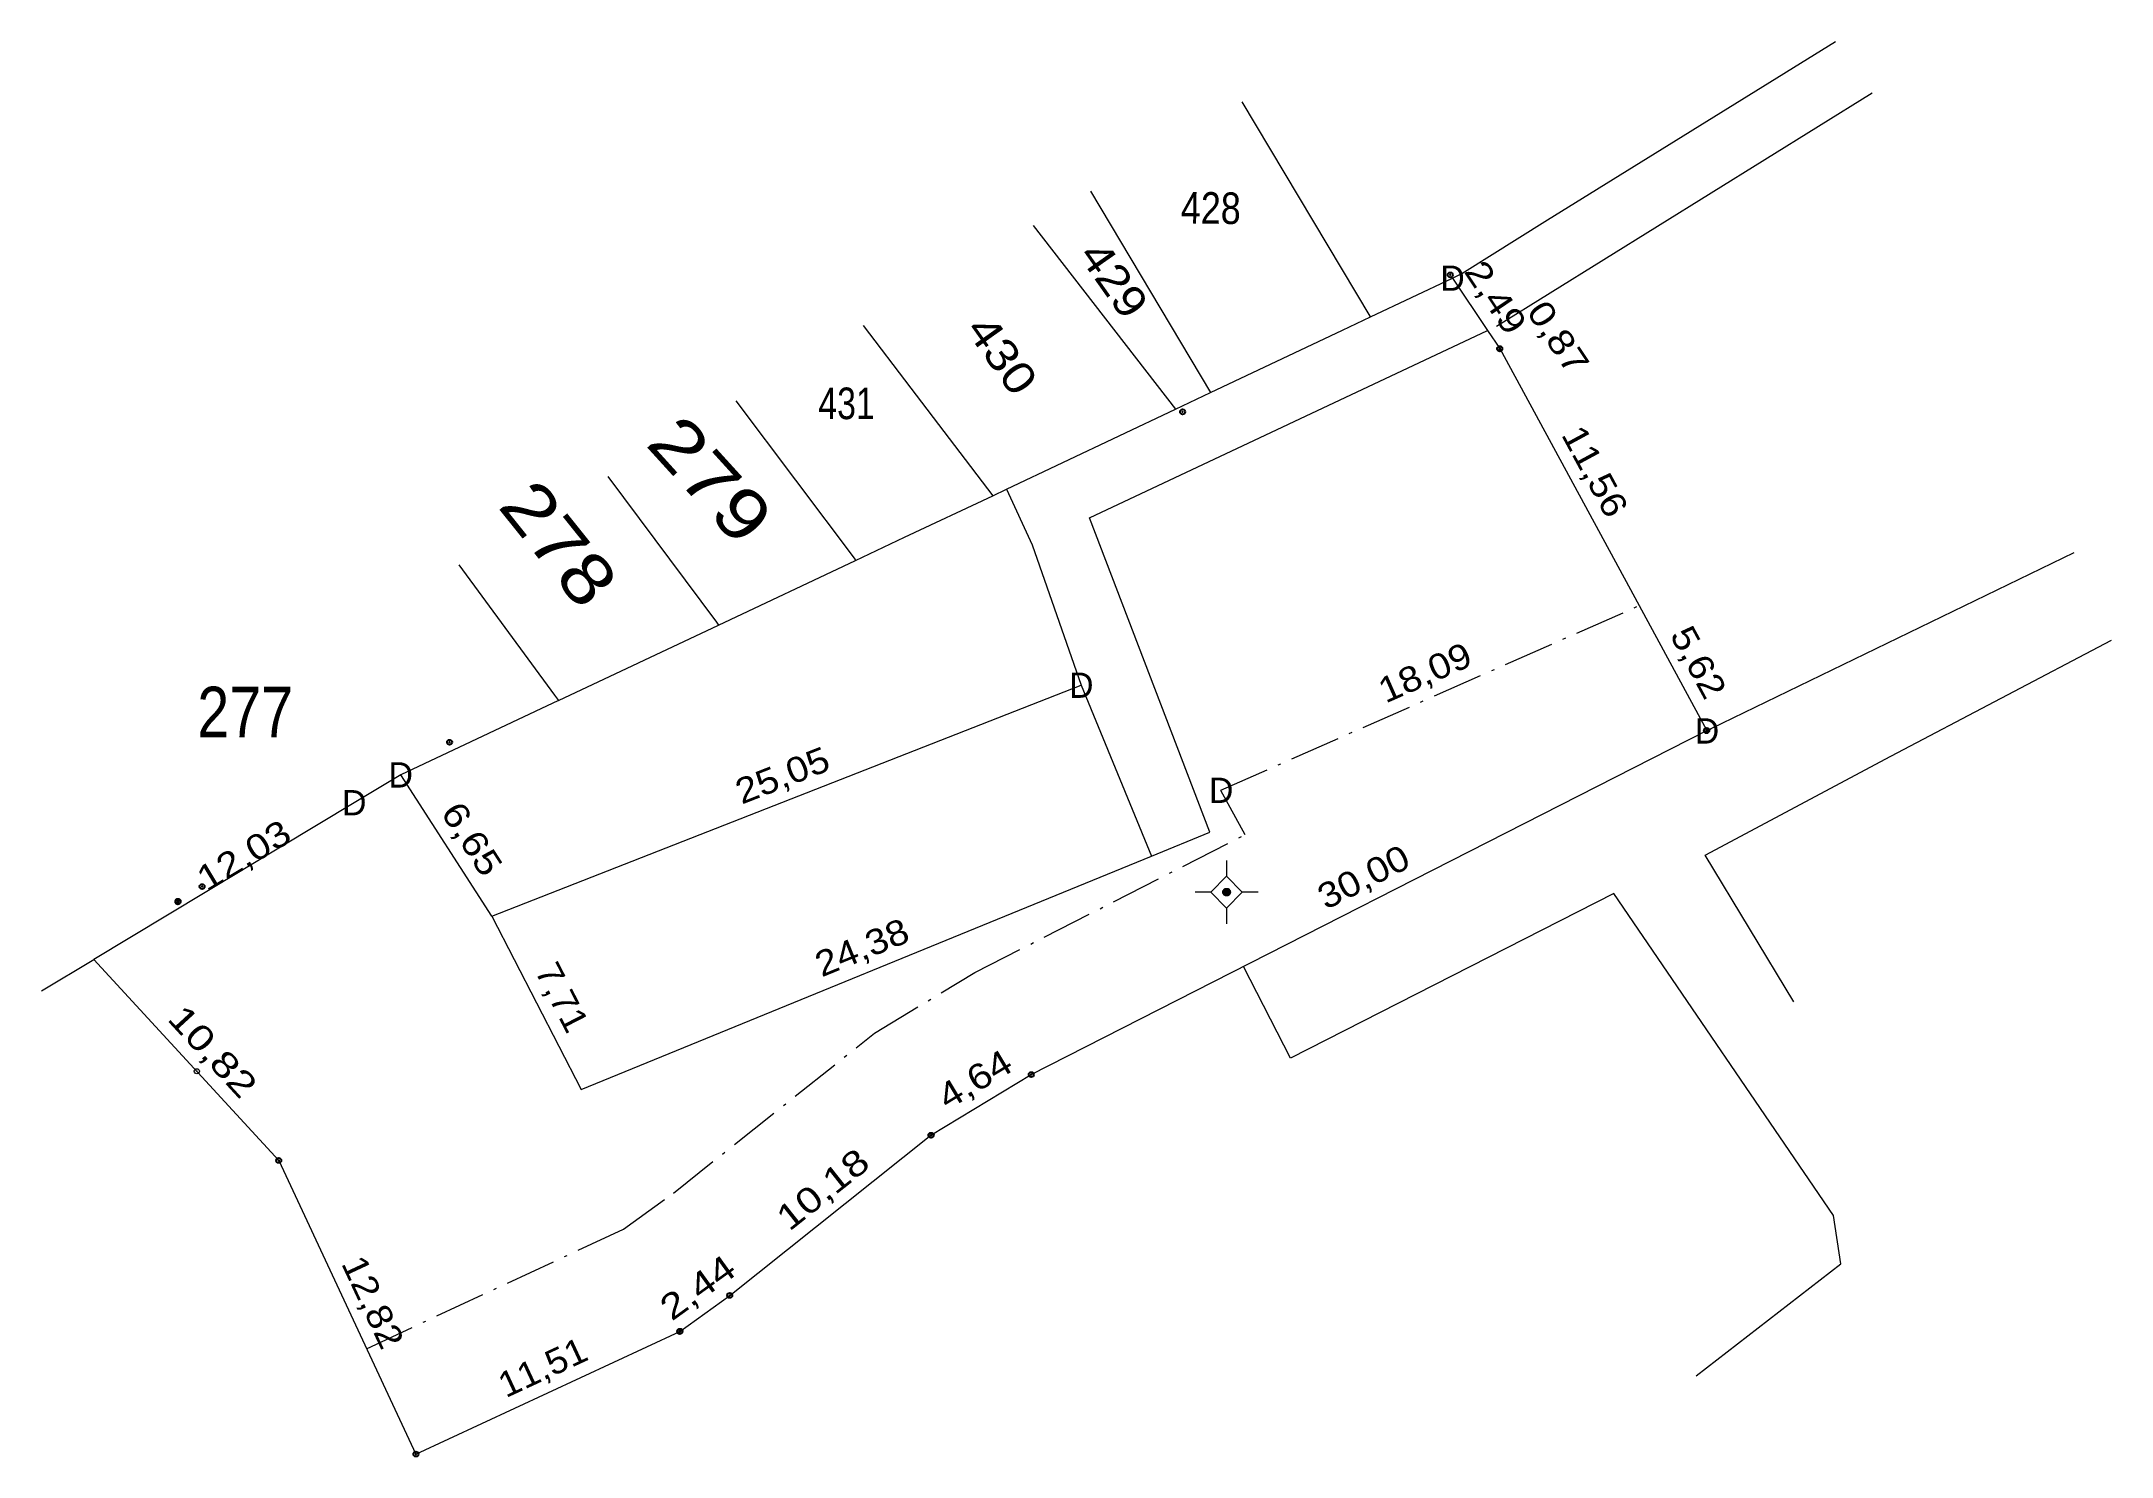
# Model space of a CAD drawing. Header units: metres. Extents: x 549210 to 552441, y 1837618 to 1841723.
# Drawn here: x 551061.8 to 551143.7, y 1838528.3 to 1838584.3 of the extents above; entities that cross this region are included whole.
import ezdxf
from ezdxf.enums import TextEntityAlignment as Align

# ---------------------------------------------------------------- set-up
doc = ezdxf.new("R2010")
doc.units = ezdxf.units.M
doc.header["$LTSCALE"] = 0.4
doc.header["$PDMODE"] = 32
doc.header["$PDSIZE"] = 0.2
doc.linetypes.add('DOT_DASHED', pattern=[7.7, 5, -1.2, 0.3, -1.2])
for name, color, linetype in [('1', 7, 'Continuous'), ('5', 7, 'Continuous'), ('63', 7, 'Continuous'), ('7', 7, 'Continuous')]:
    doc.layers.add(name, color=color, linetype=linetype)
for name, color, linetype, lineweight in [('10', 7, 'Continuous', 13), ('11', 7, 'DOT_DASHED', 13), ('13', 7, 'Continuous', 25), ('16', 7, 'Continuous', 13), ('29', 7, 'DOT_DASHED', 13), ('6', 7, 'Continuous', 13)]:
    doc.layers.add(name, color=color, linetype=linetype, lineweight=lineweight)

msp = doc.modelspace()

# ---------------------------------------------------------------- texts
at = {"layer": '1'}
for p in [(551117.66, 1838574.47), (551102.97, 1838558.36), (551127.73, 1838556.55), (551076.04, 1838554.81), (551108.505, 1838554.2), (551074.2, 1838553.71)]:
    msp.add_text('D', height=1, dxfattribs=at).set_placement(p, align=Align.CENTER)
at = {"layer": '13'}
for s, height, rotation, width, p in [('428', 1.25, 359.217, 0.85, (551108.0865, 1838577.1236)), ('429', 1.25, 305.093, 1.15, (551103.752, 1838574.5593)), ('279', 2, 312.259, 1.25, (551087.5586, 1838566.3225)), ('278', 2, 308.688, 1.2, (551081.5196, 1838563.8401))]:
    msp.add_text(s, height=height, rotation=rotation, dxfattribs=dict(at, width=width)).set_placement(p, align=Align.CENTER)
at = {"layer": '13', "width": 0.85}
msp.add_text('277', height=2, dxfattribs=at).set_placement((551069.885, 1838556.8), align=Align.CENTER)
at = {"layer": '5'}
for s, rotation, width, p in [('2,49', 303.758, 1.2, (551118.9572, 1838573.9328)), ('0,87', 303.759, 1.2, (551121.4272, 1838572.3428)), ('11,56', 298.461, 1.15, (551122.8596, 1838567.0883)), ('5,62', 298.461, 1.15, (551126.9525, 1838559.5333)), ('18,09', 23.838, 1.15, (551116.7679, 1838558.9056)), ('25,05', 21.402, 1.15, (551091.3226, 1838554.8326)), ('6,65', 302.854, 1.2, (551078.4401, 1838552.5062)), ('12,03', 31.005, 1.2, (551070.0825, 1838551.7012)), ('30,00', 27.012, 1.15, (551114.3629, 1838550.8287)), ('24,38', 22.242, 1.15, (551094.4757, 1838548.0203)), ('7,71', 297.229, 1.1, (551081.9824, 1838546.2838)), ('10,82', 312.598, 1.3, (551068.2326, 1838544.0284)), ('4,64', 31.118, 1.2, (551099.0116, 1838542.8361)), ('10,18', 38.528, 1.25, (551093.0486, 1838538.5206)), ('12,82', 295.046, 1.15, (551074.484, 1838534.2367)), ('2,44', 35.824, 1.25, (551088.0824, 1838534.6207)), ('11,51', 24.913, 1.1, (551081.8644, 1838531.4123))]:
    msp.add_text(s, height=1, rotation=rotation, dxfattribs=dict(at, width=width)).set_placement(p, align=Align.CENTER)
at = {"layer": '63', "width": 1.2}
msp.add_text('430', height=1.25, rotation=305.4, dxfattribs=at).set_placement((551099.328, 1838571.572), align=Align.CENTER)
at = {"layer": '63', "width": 0.8}
msp.add_text('431', height=1.25, dxfattribs=at).set_placement((551093.68, 1838569.39), align=Align.CENTER)

# ---------------------------------------------------------------- hatches: boundary and pattern name
at = {"layer": '11'}
msp.add_hatch(color=256, dxfattribs=at).paths.add_polyline_path([(551108.8698, 1838550.67, 1), (551108.5698, 1838550.67, 1)])

# ---------------------------------------------------------------- linework, layer by layer
at = {"layer": '10'}
for p, q in [((551117.66, 1838574.97), (551119.04, 1838572.9)), ((551125.04, 1838562.01), (551127.72, 1838557.07)), ((551079.65, 1838549.72), (551102.97, 1838558.86)), ((551127.72, 1838557.07), (551127.73, 1838557.05))]:
    msp.add_line(p, q, dxfattribs=at)
at = {"layer": '10', "linetype": 'DOT_DASHED'}
msp.add_line((551108.49, 1838554.7), (551125.04, 1838562.01), dxfattribs=at)
at = {"layer": '10'}
for points in [[(551105.75, 1838552.09), (551108.06, 1838553.04), (551103.3, 1838565.49), (551119.04, 1838572.9)], [(551119.04, 1838572.9), (551119.53, 1838572.18), (551125.04, 1838562.01)], [(551079.65, 1838549.72), (551076.04, 1838555.31), (551074.2, 1838554.21), (551063.89, 1838548.01), (551071.21, 1838540.05), (551076.64, 1838528.43), (551087.08, 1838533.28), (551089.06, 1838534.71), (551097.02, 1838541.05), (551100.99, 1838543.45), (551127.72, 1838557.07)], [(551079.65, 1838549.72), (551083.18, 1838542.86), (551105.75, 1838552.09)]]:
    msp.add_lwpolyline(points, dxfattribs=at)
msp.add_point((551067.97, 1838543.58), dxfattribs=at)
at = {"layer": '11'}
for p, q in [((551108.72, 1838551.92), (551108.72, 1838551.3)), ((551108.1, 1838550.67), (551107.47, 1838550.67)), ((551109.97, 1838550.67), (551109.34, 1838550.67)), ((551108.72, 1838550.04), (551108.72, 1838549.42))]:
    msp.add_line(p, q, dxfattribs=at)
msp.add_lwpolyline([(551108.72, 1838551.3), (551108.1, 1838550.67), (551108.72, 1838550.04), (551109.34, 1838550.67)], close=True, dxfattribs=at)
msp.add_circle((551108.7198, 1838550.67), 0.15, dxfattribs=at)
at = {"layer": '16'}
for p, q in [((551121.42, 1838577.28), (551132.81, 1838584.34)), ((551119.4, 1838573.07), (551134.27, 1838582.3)), ((551103.34, 1838578.41), (551108.08, 1838570.44)), ((551101.06, 1838577.06), (551106.7, 1838569.78)), ((551099.47, 1838566.36), (551100.01, 1838566.62)), ((551088.61, 1838561.24), (551094.04, 1838563.8)), ((551082.28, 1838558.25), (551076.04, 1838555.31)), ((551061.82, 1838546.77), (551063.89, 1838548.01))]:
    msp.add_line(p, q, dxfattribs=at)
for points in [[(551109.32, 1838581.95), (551114.39, 1838573.47), (551114.41, 1838573.44)], [(551117.66, 1838574.97), (551118.03, 1838575.15), (551121.42, 1838577.28)], [(551094.34, 1838573.09), (551096.23, 1838570.61), (551099.47, 1838566.36)], [(551089.3, 1838570.11), (551094.02, 1838563.83), (551094.04, 1838563.8)], [(551084.24, 1838567.12), (551088.53, 1838561.35), (551088.61, 1838561.24)], [(551094.04, 1838563.8), (551095.98, 1838564.72), (551099.47, 1838566.36)], [(551078.34, 1838563.63), (551082.12, 1838558.47), (551082.28, 1838558.25), (551088.61, 1838561.24)], [(551127.73, 1838557.05), (551127.9, 1838557.14), (551142.26, 1838564.11)], [(551131.16, 1838546.33), (551127.66, 1838552.13), (551135.01, 1838556.05), (551143.74, 1838560.64)], [(551127.3, 1838531.53), (551133.02, 1838535.96), (551132.73, 1838537.87), (551124.04, 1838550.62), (551111.25, 1838544.1), (551109.39, 1838547.73)]]:
    msp.add_lwpolyline(points, dxfattribs=at)
at = {"layer": '29'}
msp.add_lwpolyline([(551074.68, 1838532.6), (551084.85, 1838537.33), (551086.83, 1838538.76), (551094.79, 1838545.09), (551098.76, 1838547.49), (551109.45, 1838552.94), (551108.49, 1838554.7)], dxfattribs=at)
at = {"layer": '6'}
for p, q in [((551114.41, 1838573.44), (551117.66, 1838574.97)), ((551106.7, 1838569.78), (551108.08, 1838570.44)), ((551100.01, 1838566.62), (551106.7, 1838569.78)), ((551102.97, 1838558.86), (551105.75, 1838552.09))]:
    msp.add_line(p, q, dxfattribs=at)
for points in [[(551108.08, 1838570.44), (551113.3, 1838572.91), (551114.41, 1838573.44)], [(551100.01, 1838566.62), (551101.03, 1838564.42), (551102.97, 1838558.86)]]:
    msp.add_lwpolyline(points, dxfattribs=at)
at = {"layer": '7'}
for p in [(551117.57, 1838575.1), (551119.53, 1838572.18), (551119.53, 1838572.17), (551106.98, 1838569.68), (551127.71, 1838557.06), (551127.72, 1838557.07), (551077.97, 1838556.6), (551067.22, 1838550.28), (551067.23, 1838550.31), (551068.18, 1838550.89), (551100.99, 1838543.45), (551097.02, 1838541.05), (551097.03, 1838541.05), (551071.21, 1838540.05), (551089.06, 1838534.71), (551087.08, 1838533.28), (551087.09, 1838533.29), (551076.64, 1838528.43)]:
    msp.add_point(p, dxfattribs=at)

msp.set_redraw_order([(e.dxf.handle, doc.entitydb.next_handle()) for e in msp.query("TEXT MTEXT ATTDEF DIMENSION ARC_DIMENSION")])  # texts and dimensions are drawn at this point

doc.saveas('drawing.dxf')
